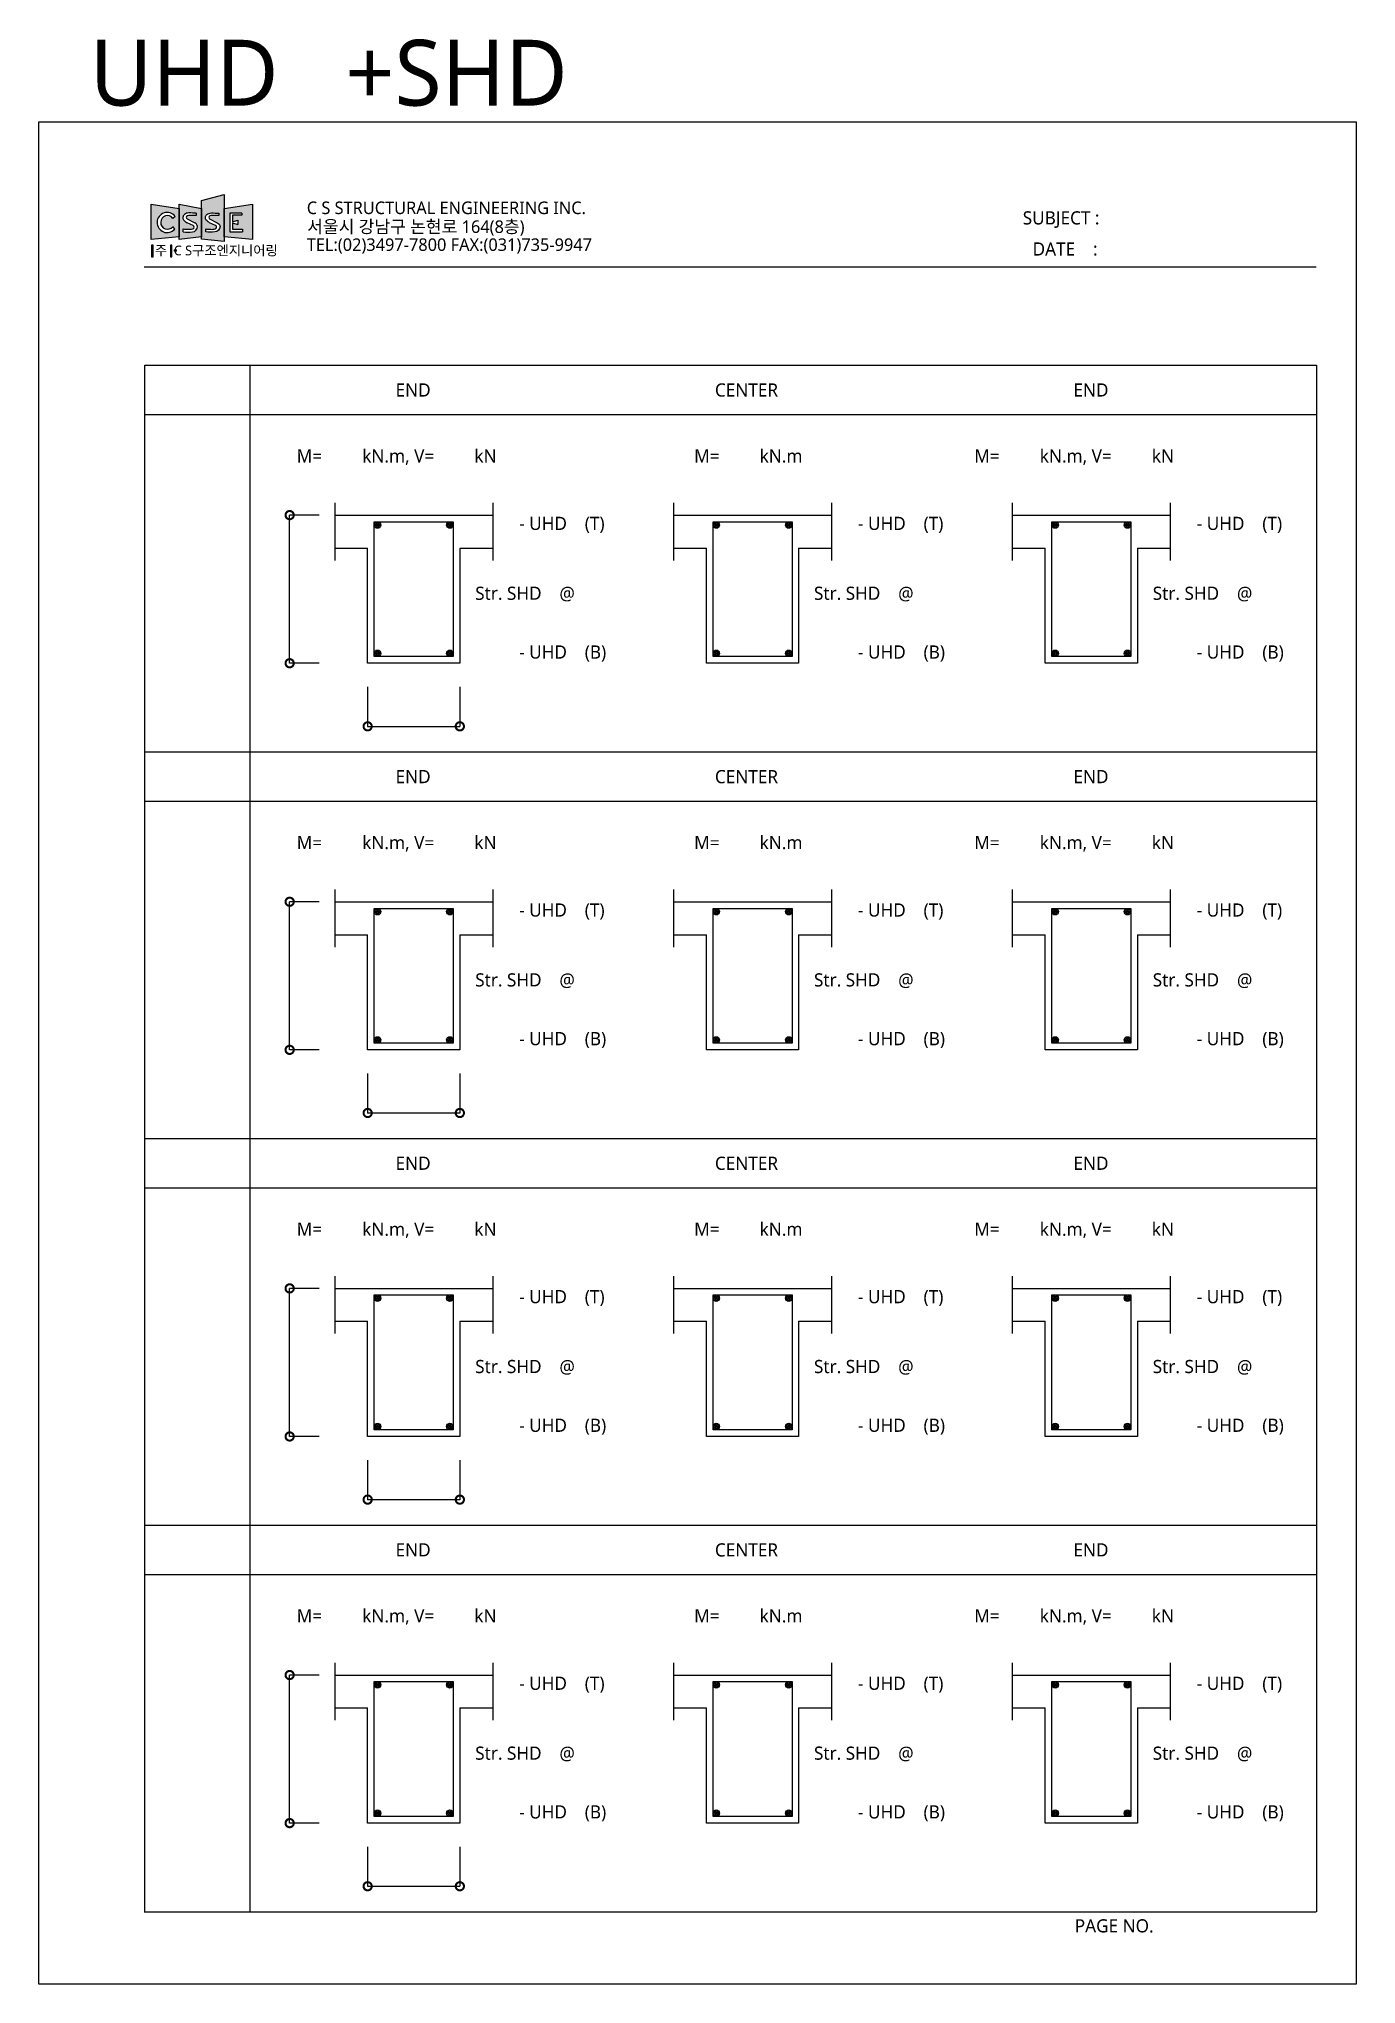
# Model space of a CAD drawing. Extents: x 62919 to 87660, y 70087 to 107139.
# Drawn here: x 66920 to 70921, y 81405 to 87316 of the extents above; entities that cross this region are included whole.
import ezdxf

# ---------------------------------------------------------------- set-up
doc = ezdxf.new("R2010")
doc.units = 0
doc.header["$LTSCALE"] = 50
doc.header["$MEASUREMENT"] = 0
doc.header["$PDMODE"] = 3
doc.layers.get('0').update_dxf_attribs({"linetype": 'CONTINUOUS'})
doc.layers.get('DEFPOINTS').update_dxf_attribs({"color": 156, "linetype": 'CONTINUOUS'})
for name, color, linetype in [('2', 2, 'CONTINUOUS'), ('DIM', 7, 'CONTINUOUS'), ('H', 9, 'CONTINUOUS'), ('TEXT', 3, 'CONTINUOUS')]:
    doc.layers.add(name, color=color, linetype=linetype)
doc.styles.add('12', font='malgun.ttf')
doc.styles.get("Standard").update_dxf_attribs({"font": ''})
doc.styles.add('울릉도L', font='malgun.ttf')
doc.styles.get('Standard').set_extended_font_data('Hancom Gothic')
doc.dimstyles.get("Standard").update_dxf_attribs({"dimtxt": 40, "dimasz": 50, "dimexe": 0.18, "dimexo": 0.0625, "dimgap": 20, "dimtad": 1, "dimdec": 0, "dimzin": 0, "dimdsep": 46, "dimtxsty": 'Standard', "dimblk1": 'DOTSMALL', "dimblk2": 'DOTSMALL', "dimsah": 1, "dimcen": 0.09, "dimclrd": 7, "dimclre": 7, "dimclrt": 7, "dimadec": 0, "dimazin": 0, "dimtfac": 1, "dimtdec": 4, "dimtofl": 0, "dimtmove": 0, "dimatfit": 3, "dimldrblk": 'DOTSMALL', "dimfxl": 1, "dimtolj": 1, "dimtzin": 0, "dimarcsym": 0})

msp = doc.modelspace()

# ---------------------------------------------------------------- texts
at = {"layer": 'TEXT'}
for s, height, style, p in [('UHD   +SHD   ', 200, '울릉도L', (67074.5, 87113.7)), ('C S STRUCTURAL ENGINEERING INC.', 38.108, '12', (67733.8, 86784.1)), ('SUBJECT : ', 40, '12', (69908.7, 86752.6)), ('서울시 강남구 논현로 164(8층)', 38.108, '12', (67735, 86726.8)), ('주  C S구조엔지니어링', 29.633, '12', (67272.4, 86658.7)), ('TEL:(02)3497-7800 FAX:(031)735-9947', 38.108, '12', (67733.6, 86672.2)), ('   DATE    : ', 40, '12', (69898.1, 86658)), ('END', 40, '12', (68003.5, 86229.5)), ('CENTER', 40, '12', (68973.6, 86229.5)), ('END', 40, '12', (70062.7, 86229.5)), ('M=         kN.m, V=         kN', 40, '12', (67703.3, 86029.1)), ('M=         kN.m', 40, '12', (68910.5, 86029.1)), ('M=         kN.m, V=         kN', 40, '12', (69761.5, 86029.1)), (' - UHD    (T)', 40, '12', (68365.5, 85824.1)), (' - UHD    (T)', 40, '12', (69394.7, 85824.1)), (' - UHD    (T)', 40, '12', (70423.8, 85824.1)), ('Str. SHD    @', 40, '12', (68245.4, 85611.8)), ('Str. SHD    @', 40, '12', (69274.5, 85611.8)), ('Str. SHD    @', 40, '12', (70303.6, 85611.8)), (' - UHD    (B)', 40, '12', (68365.5, 85433.2)), (' - UHD    (B)', 40, '12', (69394.7, 85433.2)), (' - UHD    (B)', 40, '12', (70423.8, 85433.2)), ('END', 40, '12', (68003.5, 85054.5)), ('CENTER', 40, '12', (68973.6, 85054.5)), ('END', 40, '12', (70062.7, 85054.5)), ('M=         kN.m, V=         kN', 40, '12', (67703.3, 84854.1)), ('M=         kN.m', 40, '12', (68910.5, 84854.1)), ('M=         kN.m, V=         kN', 40, '12', (69761.5, 84854.1)), (' - UHD    (T)', 40, '12', (68365.5, 84649.1)), (' - UHD    (T)', 40, '12', (69394.7, 84649.1)), (' - UHD    (T)', 40, '12', (70423.8, 84649.1)), ('Str. SHD    @', 40, '12', (68245.4, 84436.8)), ('Str. SHD    @', 40, '12', (69274.5, 84436.8)), ('Str. SHD    @', 40, '12', (70303.6, 84436.8)), (' - UHD    (B)', 40, '12', (68365.5, 84258.2)), (' - UHD    (B)', 40, '12', (69394.7, 84258.2)), (' - UHD    (B)', 40, '12', (70423.8, 84258.2)), ('END', 40, '12', (68003.5, 83879.5)), ('CENTER', 40, '12', (68973.6, 83879.5)), ('END', 40, '12', (70062.7, 83879.5)), ('M=         kN.m, V=         kN', 40, '12', (67703.3, 83679.1)), ('M=         kN.m', 40, '12', (68910.5, 83679.1)), ('M=         kN.m, V=         kN', 40, '12', (69761.5, 83679.1)), (' - UHD    (T)', 40, '12', (68365.5, 83474.1)), (' - UHD    (T)', 40, '12', (69394.7, 83474.1)), (' - UHD    (T)', 40, '12', (70423.8, 83474.1)), ('Str. SHD    @', 40, '12', (68245.4, 83261.8)), ('Str. SHD    @', 40, '12', (69274.5, 83261.8)), ('Str. SHD    @', 40, '12', (70303.6, 83261.8)), (' - UHD    (B)', 40, '12', (68365.5, 83083.2)), (' - UHD    (B)', 40, '12', (69394.7, 83083.2)), (' - UHD    (B)', 40, '12', (70423.8, 83083.2)), ('END', 40, '12', (68003.5, 82704.5)), ('CENTER', 40, '12', (68973.6, 82704.5)), ('END', 40, '12', (70062.7, 82704.5)), ('M=         kN.m, V=         kN', 40, '12', (67703.3, 82504.1)), ('M=         kN.m', 40, '12', (68910.5, 82504.1)), ('M=         kN.m, V=         kN', 40, '12', (69761.5, 82504.1)), (' - UHD    (T)', 40, '12', (68365.5, 82299.1)), (' - UHD    (T)', 40, '12', (69394.7, 82299.1)), (' - UHD    (T)', 40, '12', (70423.8, 82299.1)), ('Str. SHD    @', 40, '12', (68245.4, 82086.8)), ('Str. SHD    @', 40, '12', (69274.5, 82086.8)), ('Str. SHD    @', 40, '12', (70303.6, 82086.8)), (' - UHD    (B)', 40, '12', (68365.5, 81908.2)), (' - UHD    (B)', 40, '12', (69394.7, 81908.2)), (' - UHD    (B)', 40, '12', (70423.8, 81908.2)), ('PAGE NO.', 40, '12', (70066.8, 81562))]:
    msp.add_text(s, height=height, dxfattribs=dict(at, style=style)).set_placement(p)

# ---------------------------------------------------------------- blocks, each defined once
blk = doc.blocks.new('_DOTSMALL')
at = {"color": 0, "linetype": 'ByBlock', "const_width": 0.5}
blk.add_lwpolyline([(-0.0625, 0, 1), (0.0625, 0, 1)], format="xyb", close=True, dxfattribs=at)
blk = doc.blocks.new('*D3')
at = {"layer": 'DEFPOINTS', "color": 0, "transparency": 16777216}
for p in [(67918.7, 85347.2), (68198.7, 85347.2), (68198.7, 85227.3)]:
    blk.add_point(p, dxfattribs=at)
at = {"layer": 'DIM', "color": 7, "lineweight": -2, "transparency": 16777216}
for p, q in [((67918.7, 85347.1), (67918.7, 85227.1)), ((68198.7, 85347.1), (68198.7, 85227.1)), ((67918.7, 85227.3), (68198.7, 85227.3))]:
    blk.add_line(p, q, dxfattribs=at)
at = {"layer": 'DIM', "color": 7, "lineweight": -2, "transparency": 16777216, "xscale": 50, "yscale": 50, "zscale": 50, "rotation": 180}
blk.add_blockref('_DOTSMALL', (67918.7, 85227.3), dxfattribs=at)
at = {"layer": 'DIM', "color": 7, "lineweight": -2, "transparency": 16777216, "xscale": 50, "yscale": 50, "zscale": 50}
blk.add_blockref('_DOTSMALL', (68198.7, 85227.3), dxfattribs=at)
blk = doc.blocks.new('*D4')
at = {"layer": 'DEFPOINTS', "color": 0, "transparency": 16777216}
for p in [(67681.7, 85869.2), (67771.6, 85869.2), (67771.6, 85419.2)]:
    blk.add_point(p, dxfattribs=at)
at = {"layer": 'DIM', "color": 7, "lineweight": -2, "transparency": 16777216}
for p, q in [((67771.6, 85869.2), (67681.5, 85869.2)), ((67681.7, 85419.2), (67681.7, 85869.2)), ((67771.6, 85419.2), (67681.5, 85419.2))]:
    blk.add_line(p, q, dxfattribs=at)
at = {"layer": 'DIM', "color": 7, "lineweight": -2, "transparency": 16777216, "xscale": 50, "yscale": 50, "zscale": 50}
for p, rotation in [((67681.7, 85869.2), 90), ((67681.7, 85419.2), 270)]:
    blk.add_blockref('_DOTSMALL', p, dxfattribs=dict(at, rotation=rotation))
blk = doc.blocks.new('*D5')
at = {"layer": 'DEFPOINTS', "color": 0, "transparency": 16777216}
for p in [(67681.7, 84694.2), (67771.6, 84694.2), (67771.6, 84244.2)]:
    blk.add_point(p, dxfattribs=at)
at = {"layer": 'DIM', "color": 7, "lineweight": -2, "transparency": 16777216}
for p, q in [((67771.6, 84694.2), (67681.5, 84694.2)), ((67681.7, 84244.2), (67681.7, 84694.2)), ((67771.6, 84244.2), (67681.5, 84244.2))]:
    blk.add_line(p, q, dxfattribs=at)
at = {"layer": 'DIM', "color": 7, "lineweight": -2, "transparency": 16777216, "xscale": 50, "yscale": 50, "zscale": 50}
for p, rotation in [((67681.7, 84694.2), 90), ((67681.7, 84244.2), 270)]:
    blk.add_blockref('_DOTSMALL', p, dxfattribs=dict(at, rotation=rotation))
blk = doc.blocks.new('*D6')
at = {"layer": 'DEFPOINTS', "color": 0, "transparency": 16777216}
for p in [(67918.7, 84172.2), (68198.7, 84172.2), (68198.7, 84052.3)]:
    blk.add_point(p, dxfattribs=at)
at = {"layer": 'DIM', "color": 7, "lineweight": -2, "transparency": 16777216}
for p, q in [((67918.7, 84172.1), (67918.7, 84052.1)), ((68198.7, 84172.1), (68198.7, 84052.1)), ((67918.7, 84052.3), (68198.7, 84052.3))]:
    blk.add_line(p, q, dxfattribs=at)
at = {"layer": 'DIM', "color": 7, "lineweight": -2, "transparency": 16777216, "xscale": 50, "yscale": 50, "zscale": 50, "rotation": 180}
blk.add_blockref('_DOTSMALL', (67918.7, 84052.3), dxfattribs=at)
at = {"layer": 'DIM', "color": 7, "lineweight": -2, "transparency": 16777216, "xscale": 50, "yscale": 50, "zscale": 50}
blk.add_blockref('_DOTSMALL', (68198.7, 84052.3), dxfattribs=at)
blk = doc.blocks.new('*D7')
at = {"layer": 'DEFPOINTS', "color": 0, "transparency": 16777216}
for p in [(67918.7, 82997.2), (68198.7, 82997.2), (68198.7, 82877.3)]:
    blk.add_point(p, dxfattribs=at)
at = {"layer": 'DIM', "color": 7, "lineweight": -2, "transparency": 16777216}
for p, q in [((67918.7, 82997.1), (67918.7, 82877.1)), ((68198.7, 82997.1), (68198.7, 82877.1)), ((67918.7, 82877.3), (68198.7, 82877.3))]:
    blk.add_line(p, q, dxfattribs=at)
at = {"layer": 'DIM', "color": 7, "lineweight": -2, "transparency": 16777216, "xscale": 50, "yscale": 50, "zscale": 50, "rotation": 180}
blk.add_blockref('_DOTSMALL', (67918.7, 82877.3), dxfattribs=at)
at = {"layer": 'DIM', "color": 7, "lineweight": -2, "transparency": 16777216, "xscale": 50, "yscale": 50, "zscale": 50}
blk.add_blockref('_DOTSMALL', (68198.7, 82877.3), dxfattribs=at)
blk = doc.blocks.new('*D8')
at = {"layer": 'DEFPOINTS', "color": 0, "transparency": 16777216}
for p in [(67918.7, 81822.2), (68198.7, 81822.2), (68198.7, 81702.3)]:
    blk.add_point(p, dxfattribs=at)
at = {"layer": 'DIM', "color": 7, "lineweight": -2, "transparency": 16777216}
for p, q in [((67918.7, 81822.1), (67918.7, 81702.1)), ((68198.7, 81822.1), (68198.7, 81702.1)), ((67918.7, 81702.3), (68198.7, 81702.3))]:
    blk.add_line(p, q, dxfattribs=at)
at = {"layer": 'DIM', "color": 7, "lineweight": -2, "transparency": 16777216, "xscale": 50, "yscale": 50, "zscale": 50, "rotation": 180}
blk.add_blockref('_DOTSMALL', (67918.7, 81702.3), dxfattribs=at)
at = {"layer": 'DIM', "color": 7, "lineweight": -2, "transparency": 16777216, "xscale": 50, "yscale": 50, "zscale": 50}
blk.add_blockref('_DOTSMALL', (68198.7, 81702.3), dxfattribs=at)
blk = doc.blocks.new('*D9')
at = {"layer": 'DEFPOINTS', "color": 0, "transparency": 16777216}
for p in [(67681.7, 82344.2), (67771.6, 82344.2), (67771.6, 81894.2)]:
    blk.add_point(p, dxfattribs=at)
at = {"layer": 'DIM', "color": 7, "lineweight": -2, "transparency": 16777216}
for p, q in [((67771.6, 82344.2), (67681.5, 82344.2)), ((67681.7, 81894.2), (67681.7, 82344.2)), ((67771.6, 81894.2), (67681.5, 81894.2))]:
    blk.add_line(p, q, dxfattribs=at)
at = {"layer": 'DIM', "color": 7, "lineweight": -2, "transparency": 16777216, "xscale": 50, "yscale": 50, "zscale": 50}
for p, rotation in [((67681.7, 82344.2), 90), ((67681.7, 81894.2), 270)]:
    blk.add_blockref('_DOTSMALL', p, dxfattribs=dict(at, rotation=rotation))
blk = doc.blocks.new('*D10')
at = {"layer": 'DEFPOINTS', "color": 0, "transparency": 16777216}
for p in [(67681.7, 83519.2), (67771.6, 83519.2), (67771.6, 83069.2)]:
    blk.add_point(p, dxfattribs=at)
at = {"layer": 'DIM', "color": 7, "lineweight": -2, "transparency": 16777216}
for p, q in [((67771.6, 83519.2), (67681.5, 83519.2)), ((67681.7, 83069.2), (67681.7, 83519.2)), ((67771.6, 83069.2), (67681.5, 83069.2))]:
    blk.add_line(p, q, dxfattribs=at)
at = {"layer": 'DIM', "color": 7, "lineweight": -2, "transparency": 16777216, "xscale": 50, "yscale": 50, "zscale": 50}
for p, rotation in [((67681.7, 83519.2), 90), ((67681.7, 83069.2), 270)]:
    blk.add_blockref('_DOTSMALL', p, dxfattribs=dict(at, rotation=rotation))

# ---------------------------------------------------------------- dimensions: what is measured, and where the dimension line sits
at = {"layer": 'DIM'}
for base, p1, p2, picture, middle in [((67681.7, 85869.2), (67771.6, 85419.2), (67771.6, 85869.2), '*D4', (67681.7, 85644.2)), ((67681.7, 84694.2), (67771.6, 84244.2), (67771.6, 84694.2), '*D5', (67681.7, 84469.2)), ((67681.7, 83519.2), (67771.6, 83069.2), (67771.6, 83519.2), '*D10', (67681.7, 83294.2)), ((67681.7, 82344.2), (67771.6, 81894.2), (67771.6, 82344.2), '*D9', (67681.7, 82119.2))]:
    dim = msp.add_linear_dim(base=base, p1=p1, p2=p2, angle=90, text=' ', dimstyle='Standard', dxfattribs=at)
    dim.commit()
    dim.dimension.update_dxf_attribs({"geometry": picture, "text_midpoint": middle})
for base, p1, p2, picture, middle in [((68198.7, 85227.3), (67918.7, 85347.2), (68198.7, 85347.2), '*D3', (68058.7, 85227.3)), ((68198.7, 84052.3), (67918.7, 84172.2), (68198.7, 84172.2), '*D6', (68058.7, 84052.3)), ((68198.7, 82877.3), (67918.7, 82997.2), (68198.7, 82997.2), '*D7', (68058.7, 82877.3)), ((68198.7, 81702.3), (67918.7, 81822.2), (68198.7, 81822.2), '*D8', (68058.7, 81702.3))]:
    dim = msp.add_linear_dim(base=base, p1=p1, p2=p2, text=' ', dimstyle='Standard', dxfattribs=at)
    dim.commit()
    dim.dimension.update_dxf_attribs({"geometry": picture, "text_midpoint": middle})

# ---------------------------------------------------------------- hatches: boundary and pattern name
h = msp.add_hatch(color=256)
h.paths.add_polyline_path([(67483.1, 86843.4), (67414.3, 86825.7), (67414.3, 86708.2), (67483.1, 86700.3)])
h.paths.add_polyline_path([(67466.5, 86786.9), (67466.5, 86779.4, 0.013881), (67448.2, 86780.2, 0.08874), (67439.2, 86778.4, 0.605403), (67438.5, 86769.9), (67461.8, 86757.9, -0.23219), (67470.4, 86746.3, -0.384597), (67454.3, 86729.7, -0.048404), (67426.6, 86730.1), (67426.6, 86739.2, 0.055516), (67442.5, 86737.8, 0.069121), (67455.8, 86738.9, 0.348562), (67459.8, 86744.5, 0.283388), (67457, 86749), (67438.5, 86757.9, -0.06014), (67429.6, 86764.4, -0.255382), (67425.9, 86773.6, -0.23918), (67430.4, 86782.9, -0.17187), (67444.2, 86787.6, -0.011402)], flags=16)
h = msp.add_hatch(color=256)
h.paths.add_polyline_path([(67345.8, 86800.9), (67261.1, 86814), (67261.1, 86707.3), (67345.8, 86715.2)])
h.paths.add_polyline_path([(67333.7, 86776.9, 2.814949), (67332.5, 86738.5), (67326.6, 86745.9, -2.948244), (67327.2, 86770.9)], flags=16)
h = msp.add_hatch(color=156)
h.paths.add_polyline_path([(67414.3, 86800.9), (67345.8, 86814), (67345.8, 86707.3), (67414.3, 86715.2)])
h.paths.add_polyline_path([(67386.3, 86729.7, 0.375196), (67401.9, 86746.3, 0.23206), (67393.3, 86757.9), (67370, 86769.9, -0.621378), (67371, 86778.5, -0.086582), (67379.8, 86780.2, -0.013881), (67398, 86779.4), (67398, 86786.9, 0.011548), (67375.4, 86787.6, 0.168477), (67362, 86782.9, 0.234186), (67357.5, 86773.9, 0.000003), (67357.5, 86773.9, 0.004726), (67357.5, 86773.6, 0.255382), (67361.1, 86764.4, 0.06014), (67370, 86757.9), (67388.4, 86749, -0.288527), (67391.3, 86744.5, -0.348562), (67387.3, 86738.9, -0.069121), (67374, 86737.8, -0.055516), (67358.1, 86739.2), (67358.1, 86730.1, 0.049399)], flags=16)
h = msp.add_hatch(color=156)
h.paths.add_polyline_path([(67568.5, 86707.3), (67568.5, 86814), (67483.1, 86800.9), (67483.1, 86715.2)])
h.paths.add_polyline_path([(67499.8, 86730.2), (67499.8, 86787.4), (67536.3, 86787.4), (67536.3, 86780.4), (67508.6, 86780.4), (67508.6, 86760.6), (67524.8, 86765.5), (67524.8, 86752.6), (67508.6, 86757.6), (67508.6, 86738.5), (67538.3, 86738.5), (67538.3, 86730.2)], flags=16)
at = {"layer": 'TEXT'}
for points in [[(67266.6, 86689.3), (67262.5, 86689.3), (67262.5, 86654.4), (67266.6, 86654.4)], [(67323.8, 86689.3), (67319.6, 86689.3), (67319.6, 86654.4), (67323.8, 86654.4)]]:
    msp.add_hatch(color=256, dxfattribs=at).paths.add_polyline_path(points)
h = msp.add_hatch(color=256, dxfattribs=at)
edge = h.paths.add_edge_path()
edge.add_arc((67334.5, 86673.7), 2.96, 0, 360)

# ---------------------------------------------------------------- linework, layer by layer
for p, q in [((67398, 86786.9), (67398, 86779.4)), ((67466.5, 86786.9), (67466.5, 86779.4)), ((67536.3, 86787.4), (67499.8, 86787.4)), ((67499.8, 86787.4), (67499.8, 86730.2)), ((67536.3, 86787.4), (67536.3, 86780.4)), ((67332.5, 86738.5), (67326.6, 86745.9)), ((67333.7, 86776.9), (67327.2, 86770.9)), ((67358.1, 86730.1), (67358.1, 86739.2)), ((67370, 86769.9), (67393.3, 86757.9)), ((67388.4, 86749), (67370, 86757.9)), ((67499.8, 86730.2), (67538.3, 86730.2)), ((67536.3, 86780.4), (67508.6, 86780.4)), ((67508.6, 86780.4), (67508.6, 86760.6)), ((67508.6, 86760.6), (67524.8, 86765.5)), ((67508.6, 86757.6), (67524.8, 86752.6)), ((67508.6, 86757.6), (67508.6, 86738.5)), ((67508.6, 86738.5), (67538.3, 86738.5)), ((67524.8, 86765.5), (67524.8, 86752.6)), ((67538.3, 86738.5), (67538.3, 86730.2)), ((67240, 86624), (70800, 86624)), ((67241.4, 86324.9), (70801.4, 86324.9)), ((67241.4, 81624.9), (67241.4, 86324.9)), ((67561.4, 81624.9), (67561.4, 86324.9)), ((70801.4, 86324.9), (70801.4, 81624.9)), ((67241.4, 86174.9), (70801.4, 86174.9)), ((67818.7, 85869.2), (68298.7, 85869.2)), ((68847.8, 85869.2), (69327.8, 85869.2)), ((69877, 85869.2), (70357, 85869.2)), ((67818.7, 85769.2), (67918.7, 85769.2)), ((67918.7, 85419.2), (67918.7, 85769.2)), ((68198.7, 85769.2), (68298.7, 85769.2)), ((68198.7, 85769.2), (68198.7, 85419.2)), ((68847.8, 85769.2), (68947.8, 85769.2)), ((68947.8, 85419.2), (68947.8, 85769.2)), ((69227.8, 85769.2), (69327.8, 85769.2)), ((69227.8, 85769.2), (69227.8, 85419.2)), ((69877, 85769.2), (69977, 85769.2)), ((69977, 85419.2), (69977, 85769.2)), ((70257, 85769.2), (70257, 85419.2)), ((70257, 85769.2), (70357, 85769.2)), ((68198.7, 85419.2), (67918.7, 85419.2)), ((69227.8, 85419.2), (68947.8, 85419.2)), ((70257, 85419.2), (69977, 85419.2)), ((67241.4, 85149.9), (70801.4, 85149.9)), ((67241.4, 84999.9), (70801.4, 84999.9)), ((67818.7, 84694.2), (68298.7, 84694.2)), ((68847.8, 84694.2), (69327.8, 84694.2)), ((69877, 84694.2), (70357, 84694.2)), ((67818.7, 84594.2), (67918.7, 84594.2)), ((67918.7, 84244.2), (67918.7, 84594.2)), ((68198.7, 84594.2), (68298.7, 84594.2)), ((68198.7, 84594.2), (68198.7, 84244.2)), ((68847.8, 84594.2), (68947.8, 84594.2)), ((68947.8, 84244.2), (68947.8, 84594.2)), ((69227.8, 84594.2), (69327.8, 84594.2)), ((69227.8, 84594.2), (69227.8, 84244.2)), ((69877, 84594.2), (69977, 84594.2)), ((69977, 84244.2), (69977, 84594.2)), ((70257, 84594.2), (70257, 84244.2)), ((70257, 84594.2), (70357, 84594.2)), ((68198.7, 84244.2), (67918.7, 84244.2)), ((69227.8, 84244.2), (68947.8, 84244.2)), ((70257, 84244.2), (69977, 84244.2)), ((67241.4, 83974.9), (70801.4, 83974.9)), ((67241.4, 83824.9), (70801.4, 83824.9)), ((67818.7, 83519.2), (68298.7, 83519.2)), ((68847.8, 83519.2), (69327.8, 83519.2)), ((69877, 83519.2), (70357, 83519.2)), ((67818.7, 83419.2), (67918.7, 83419.2)), ((67918.7, 83069.2), (67918.7, 83419.2)), ((68198.7, 83419.2), (68298.7, 83419.2)), ((68198.7, 83419.2), (68198.7, 83069.2)), ((68847.8, 83419.2), (68947.8, 83419.2)), ((68947.8, 83069.2), (68947.8, 83419.2)), ((69227.8, 83419.2), (69327.8, 83419.2)), ((69227.8, 83419.2), (69227.8, 83069.2)), ((69877, 83419.2), (69977, 83419.2)), ((69977, 83069.2), (69977, 83419.2)), ((70257, 83419.2), (70257, 83069.2)), ((70257, 83419.2), (70357, 83419.2)), ((68198.7, 83069.2), (67918.7, 83069.2)), ((69227.8, 83069.2), (68947.8, 83069.2)), ((70257, 83069.2), (69977, 83069.2)), ((67241.4, 82799.9), (70801.4, 82799.9)), ((67241.4, 82649.9), (70801.4, 82649.9)), ((67818.7, 82344.2), (68298.7, 82344.2)), ((68847.8, 82344.2), (69327.8, 82344.2)), ((69877, 82344.2), (70357, 82344.2)), ((67818.7, 82244.2), (67918.7, 82244.2)), ((67918.7, 81894.2), (67918.7, 82244.2)), ((68198.7, 82244.2), (68198.7, 81894.2)), ((68198.7, 82244.2), (68298.7, 82244.2)), ((68847.8, 82244.2), (68947.8, 82244.2)), ((68947.8, 81894.2), (68947.8, 82244.2)), ((69227.8, 82244.2), (69327.8, 82244.2)), ((69227.8, 82244.2), (69227.8, 81894.2)), ((69877, 82244.2), (69977, 82244.2)), ((69977, 81894.2), (69977, 82244.2)), ((70257, 82244.2), (70257, 81894.2)), ((70257, 82244.2), (70357, 82244.2)), ((68198.7, 81894.2), (67918.7, 81894.2)), ((69227.8, 81894.2), (68947.8, 81894.2)), ((70257, 81894.2), (69977, 81894.2)), ((70800, 81624), (67240, 81624))]:
    msp.add_line(p, q)
for points in [[(67414.3, 86708.2), (67414.3, 86825.7), (67483.1, 86843.4), (67483.1, 86700.3)], [(67261.1, 86707.3), (67261.1, 86814), (67345.8, 86800.9), (67345.8, 86715.2)], [(67345.8, 86707.3), (67345.8, 86814), (67414.3, 86800.9), (67414.3, 86715.2)], [(67483.1, 86715.2), (67483.1, 86800.9), (67568.5, 86814), (67568.5, 86707.3)]]:
    msp.add_lwpolyline(points, close=True)
msp.add_lwpolyline([(67466.5, 86779.4, 0.013881), (67448.2, 86780.2, 0.086582), (67439.5, 86778.5, 0.621378), (67438.5, 86769.9), (67461.8, 86757.9, -0.23206), (67470.4, 86746.3, -0.375196), (67454.8, 86729.7, -0.049399), (67426.6, 86730.1), (67426.6, 86739.2, 0.055516), (67442.5, 86737.8, 0.069121), (67455.8, 86738.9, 0.348562), (67459.8, 86744.5, 0.288527), (67456.9, 86749), (67438.5, 86757.9, -0.06014), (67429.6, 86764.4, -0.255382), (67425.9, 86773.6, -0.23918), (67430.4, 86782.9, -0.168477), (67443.9, 86787.6, -0.011548), (67466.5, 86786.9)], format="xyb")
for centre, radius in [((67948.7, 85839.2), 10), ((67948.7, 85839.2), 7), ((67948.7, 85839.2), 4), ((67948.7, 85839.2), 1), ((68168.7, 85839.2), 10), ((68168.7, 85839.2), 7), ((68168.7, 85839.2), 4), ((68168.7, 85839.2), 1), ((68977.8, 85839.2), 10), ((68977.8, 85839.2), 7), ((68977.8, 85839.2), 4), ((68977.8, 85839.2), 1), ((69197.8, 85839.2), 10), ((69197.8, 85839.2), 7), ((69197.8, 85839.2), 4), ((69197.8, 85839.2), 1), ((70007, 85839.2), 10), ((70007, 85839.2), 7), ((70007, 85839.2), 4), ((70007, 85839.2), 1), ((70227, 85839.2), 10), ((70227, 85839.2), 7), ((70227, 85839.2), 4), ((70227, 85839.2), 1), ((67948.7, 85449.2), 10), ((67948.7, 85449.2), 7), ((67948.7, 85449.2), 4), ((67948.7, 85449.2), 1), ((68168.7, 85449.2), 10), ((68168.7, 85449.2), 7), ((68168.7, 85449.2), 4), ((68168.7, 85449.2), 1), ((68977.8, 85449.2), 10), ((68977.8, 85449.2), 7), ((68977.8, 85449.2), 4), ((68977.8, 85449.2), 1), ((69197.8, 85449.2), 10), ((69197.8, 85449.2), 7), ((69197.8, 85449.2), 4), ((69197.8, 85449.2), 1), ((70007, 85449.2), 10), ((70007, 85449.2), 7), ((70007, 85449.2), 4), ((70007, 85449.2), 1), ((70227, 85449.2), 10), ((70227, 85449.2), 7), ((70227, 85449.2), 4), ((70227, 85449.2), 1), ((67948.7, 84664.2), 10), ((67948.7, 84664.2), 7), ((67948.7, 84664.2), 4), ((67948.7, 84664.2), 1), ((68168.7, 84664.2), 10), ((68168.7, 84664.2), 7), ((68168.7, 84664.2), 4), ((68168.7, 84664.2), 1), ((68977.8, 84664.2), 10), ((68977.8, 84664.2), 7), ((68977.8, 84664.2), 4), ((68977.8, 84664.2), 1), ((69197.8, 84664.2), 10), ((69197.8, 84664.2), 7), ((69197.8, 84664.2), 4), ((69197.8, 84664.2), 1), ((70007, 84664.2), 10), ((70007, 84664.2), 7), ((70007, 84664.2), 4), ((70007, 84664.2), 1), ((70227, 84664.2), 10), ((70227, 84664.2), 7), ((70227, 84664.2), 4), ((70227, 84664.2), 1), ((67948.7, 84274.2), 10), ((67948.7, 84274.2), 7), ((67948.7, 84274.2), 4), ((67948.7, 84274.2), 1), ((68168.7, 84274.2), 10), ((68168.7, 84274.2), 7), ((68168.7, 84274.2), 4), ((68168.7, 84274.2), 1), ((68977.8, 84274.2), 10), ((68977.8, 84274.2), 7), ((68977.8, 84274.2), 4), ((68977.8, 84274.2), 1), ((69197.8, 84274.2), 10), ((69197.8, 84274.2), 7), ((69197.8, 84274.2), 4), ((69197.8, 84274.2), 1), ((70007, 84274.2), 10), ((70007, 84274.2), 7), ((70007, 84274.2), 4), ((70007, 84274.2), 1), ((70227, 84274.2), 10), ((70227, 84274.2), 7), ((70227, 84274.2), 4), ((70227, 84274.2), 1), ((67948.7, 83489.2), 10), ((67948.7, 83489.2), 7), ((67948.7, 83489.2), 4), ((67948.7, 83489.2), 1), ((68168.7, 83489.2), 10), ((68168.7, 83489.2), 7), ((68168.7, 83489.2), 4), ((68168.7, 83489.2), 1), ((68977.8, 83489.2), 10), ((68977.8, 83489.2), 7), ((68977.8, 83489.2), 4), ((68977.8, 83489.2), 1), ((69197.8, 83489.2), 10), ((69197.8, 83489.2), 7), ((69197.8, 83489.2), 4), ((69197.8, 83489.2), 1), ((70007, 83489.2), 10), ((70007, 83489.2), 7), ((70007, 83489.2), 4), ((70007, 83489.2), 1), ((70227, 83489.2), 10), ((70227, 83489.2), 7), ((70227, 83489.2), 4), ((70227, 83489.2), 1), ((67948.7, 83099.2), 10), ((67948.7, 83099.2), 7), ((67948.7, 83099.2), 4), ((67948.7, 83099.2), 1), ((68168.7, 83099.2), 10), ((68168.7, 83099.2), 7), ((68168.7, 83099.2), 4), ((68168.7, 83099.2), 1), ((68977.8, 83099.2), 10), ((68977.8, 83099.2), 7), ((68977.8, 83099.2), 4), ((68977.8, 83099.2), 1), ((69197.8, 83099.2), 10), ((69197.8, 83099.2), 7), ((69197.8, 83099.2), 4), ((69197.8, 83099.2), 1), ((70007, 83099.2), 10), ((70007, 83099.2), 7), ((70007, 83099.2), 4), ((70007, 83099.2), 1), ((70227, 83099.2), 10), ((70227, 83099.2), 7), ((70227, 83099.2), 4), ((70227, 83099.2), 1), ((67948.7, 82314.2), 10), ((67948.7, 82314.2), 7), ((67948.7, 82314.2), 4), ((67948.7, 82314.2), 1), ((68168.7, 82314.2), 10), ((68168.7, 82314.2), 7), ((68168.7, 82314.2), 4), ((68168.7, 82314.2), 1), ((68977.8, 82314.2), 10), ((68977.8, 82314.2), 7), ((68977.8, 82314.2), 4), ((68977.8, 82314.2), 1), ((69197.8, 82314.2), 10), ((69197.8, 82314.2), 7), ((69197.8, 82314.2), 4), ((69197.8, 82314.2), 1), ((70007, 82314.2), 10), ((70007, 82314.2), 7), ((70007, 82314.2), 4), ((70007, 82314.2), 1), ((70227, 82314.2), 10), ((70227, 82314.2), 7), ((70227, 82314.2), 4), ((70227, 82314.2), 1), ((67948.7, 81924.2), 10), ((68168.7, 81924.2), 10), ((68977.8, 81924.2), 10), ((69197.8, 81924.2), 10), ((70007, 81924.2), 10), ((70227, 81924.2), 10), ((67948.7, 81924.2), 7), ((67948.7, 81924.2), 4), ((67948.7, 81924.2), 1), ((68168.7, 81924.2), 7), ((68168.7, 81924.2), 4), ((68168.7, 81924.2), 1), ((68977.8, 81924.2), 7), ((68977.8, 81924.2), 4), ((68977.8, 81924.2), 1), ((69197.8, 81924.2), 7), ((69197.8, 81924.2), 4), ((69197.8, 81924.2), 1), ((70007, 81924.2), 7), ((70007, 81924.2), 4), ((70007, 81924.2), 1), ((70227, 81924.2), 7), ((70227, 81924.2), 4), ((70227, 81924.2), 1)]:
    msp.add_circle(centre, radius)
for centre, radius, start, end in [((67309.5, 86758.4), 30.5, 37.29937, 319.06981), ((67368.9, 86773.9), 11.4, 127.2778, 181.08309), ((67375.4, 86765.9), 21.7, 90, 128.25279), ((67372.3, 86297.3), 490.3, 86.99244, 89.63885), ((67310.6, 86758.8), 20.6, 36.03537, 321.09072), ((67367.7, 86772.4), 10.3, 172.99426, 230.29875), ((67372.4, 86809.8), 72, 258.60252, 271.31276), ((67374.3, 86872.4), 143.2, 263.51605, 274.82835), ((67392.6, 86798.1), 46.1, 226.83244, 240.59882), ((67372.6, 86773.9), 4.81, 109.81981, 237.24337), ((67380.3, 86754.1), 26, 91.11075, 110.90444), ((67376.7, 86786.2), 48.4, 266.76758, 282.58386), ((67374.7, 86451), 329.3, 85.93764, 89.11884), ((67384.6, 86746.9), 17.3, 275.65598, 357.91951), ((67385.8, 86744.3), 5.56, 285.94915, 2.8156), ((67386.3, 86744.5), 5, 0.42605, 64.80323), ((67385.8, 86743.3), 16.4, 10.46046, 62.71974)]:
    msp.add_arc(centre, radius, start, end)
at = {"layer": '2'}
for points in [[(67938.7, 85849.2), (68178.7, 85849.2), (68178.7, 85439.2), (67938.7, 85439.2)], [(68967.8, 85849.2), (69207.8, 85849.2), (69207.8, 85439.2), (68967.8, 85439.2)], [(69997, 85849.2), (70237, 85849.2), (70237, 85439.2), (69997, 85439.2)], [(67938.7, 84674.2), (68178.7, 84674.2), (68178.7, 84264.2), (67938.7, 84264.2)], [(68967.8, 84674.2), (69207.8, 84674.2), (69207.8, 84264.2), (68967.8, 84264.2)], [(69997, 84674.2), (70237, 84674.2), (70237, 84264.2), (69997, 84264.2)], [(67938.7, 83499.2), (68178.7, 83499.2), (68178.7, 83089.2), (67938.7, 83089.2)], [(68967.8, 83499.2), (69207.8, 83499.2), (69207.8, 83089.2), (68967.8, 83089.2)], [(69997, 83499.2), (70237, 83499.2), (70237, 83089.2), (69997, 83089.2)], [(67938.7, 82324.2), (68178.7, 82324.2), (68178.7, 81914.2), (67938.7, 81914.2)], [(68967.8, 82324.2), (69207.8, 82324.2), (69207.8, 81914.2), (68967.8, 81914.2)], [(69997, 82324.2), (70237, 82324.2), (70237, 81914.2), (69997, 81914.2)]]:
    msp.add_lwpolyline(points, close=True, dxfattribs=at)
at = {"layer": 'DEFPOINTS'}
msp.add_lwpolyline([(66920, 87064), (70921.4, 87064), (70921.4, 81404.9), (66920, 81404.9)], close=True, dxfattribs=at)
at = {"layer": 'H'}
for p, q in [((67818.7, 85906.7), (67818.7, 85731.7)), ((68298.7, 85906.7), (68298.7, 85731.7)), ((68847.8, 85906.7), (68847.8, 85731.7)), ((69327.8, 85906.7), (69327.8, 85731.7)), ((69877, 85906.7), (69877, 85731.7)), ((70357, 85906.7), (70357, 85731.7)), ((67818.7, 84731.7), (67818.7, 84556.7)), ((68298.7, 84731.7), (68298.7, 84556.7)), ((68847.8, 84731.7), (68847.8, 84556.7)), ((69327.8, 84731.7), (69327.8, 84556.7)), ((69877, 84731.7), (69877, 84556.7)), ((70357, 84731.7), (70357, 84556.7)), ((67818.7, 83556.7), (67818.7, 83381.7)), ((68298.7, 83556.7), (68298.7, 83381.7)), ((68847.8, 83556.7), (68847.8, 83381.7)), ((69327.8, 83556.7), (69327.8, 83381.7)), ((69877, 83556.7), (69877, 83381.7)), ((70357, 83556.7), (70357, 83381.7)), ((67818.7, 82381.7), (67818.7, 82206.7)), ((68298.7, 82381.7), (68298.7, 82206.7)), ((68847.8, 82381.7), (68847.8, 82206.7)), ((69327.8, 82381.7), (69327.8, 82206.7)), ((69877, 82381.7), (69877, 82206.7)), ((70357, 82381.7), (70357, 82206.7))]:
    msp.add_line(p, q, dxfattribs=at)
at = {"layer": 'TEXT'}
for points in [[(67266.6, 86689.3), (67262.5, 86689.3), (67262.5, 86654.4), (67266.6, 86654.4)], [(67323.8, 86689.3), (67319.6, 86689.3), (67319.6, 86654.4), (67323.8, 86654.4)]]:
    msp.add_lwpolyline(points, close=True, dxfattribs=at)
msp.add_circle((67334.5, 86673.7), 2.96, dxfattribs=at)

msp.set_redraw_order([(e.dxf.handle, doc.entitydb.next_handle()) for e in msp.query("TEXT MTEXT ATTDEF DIMENSION ARC_DIMENSION")])  # texts and dimensions are drawn at this point

doc.saveas('drawing.dxf')
